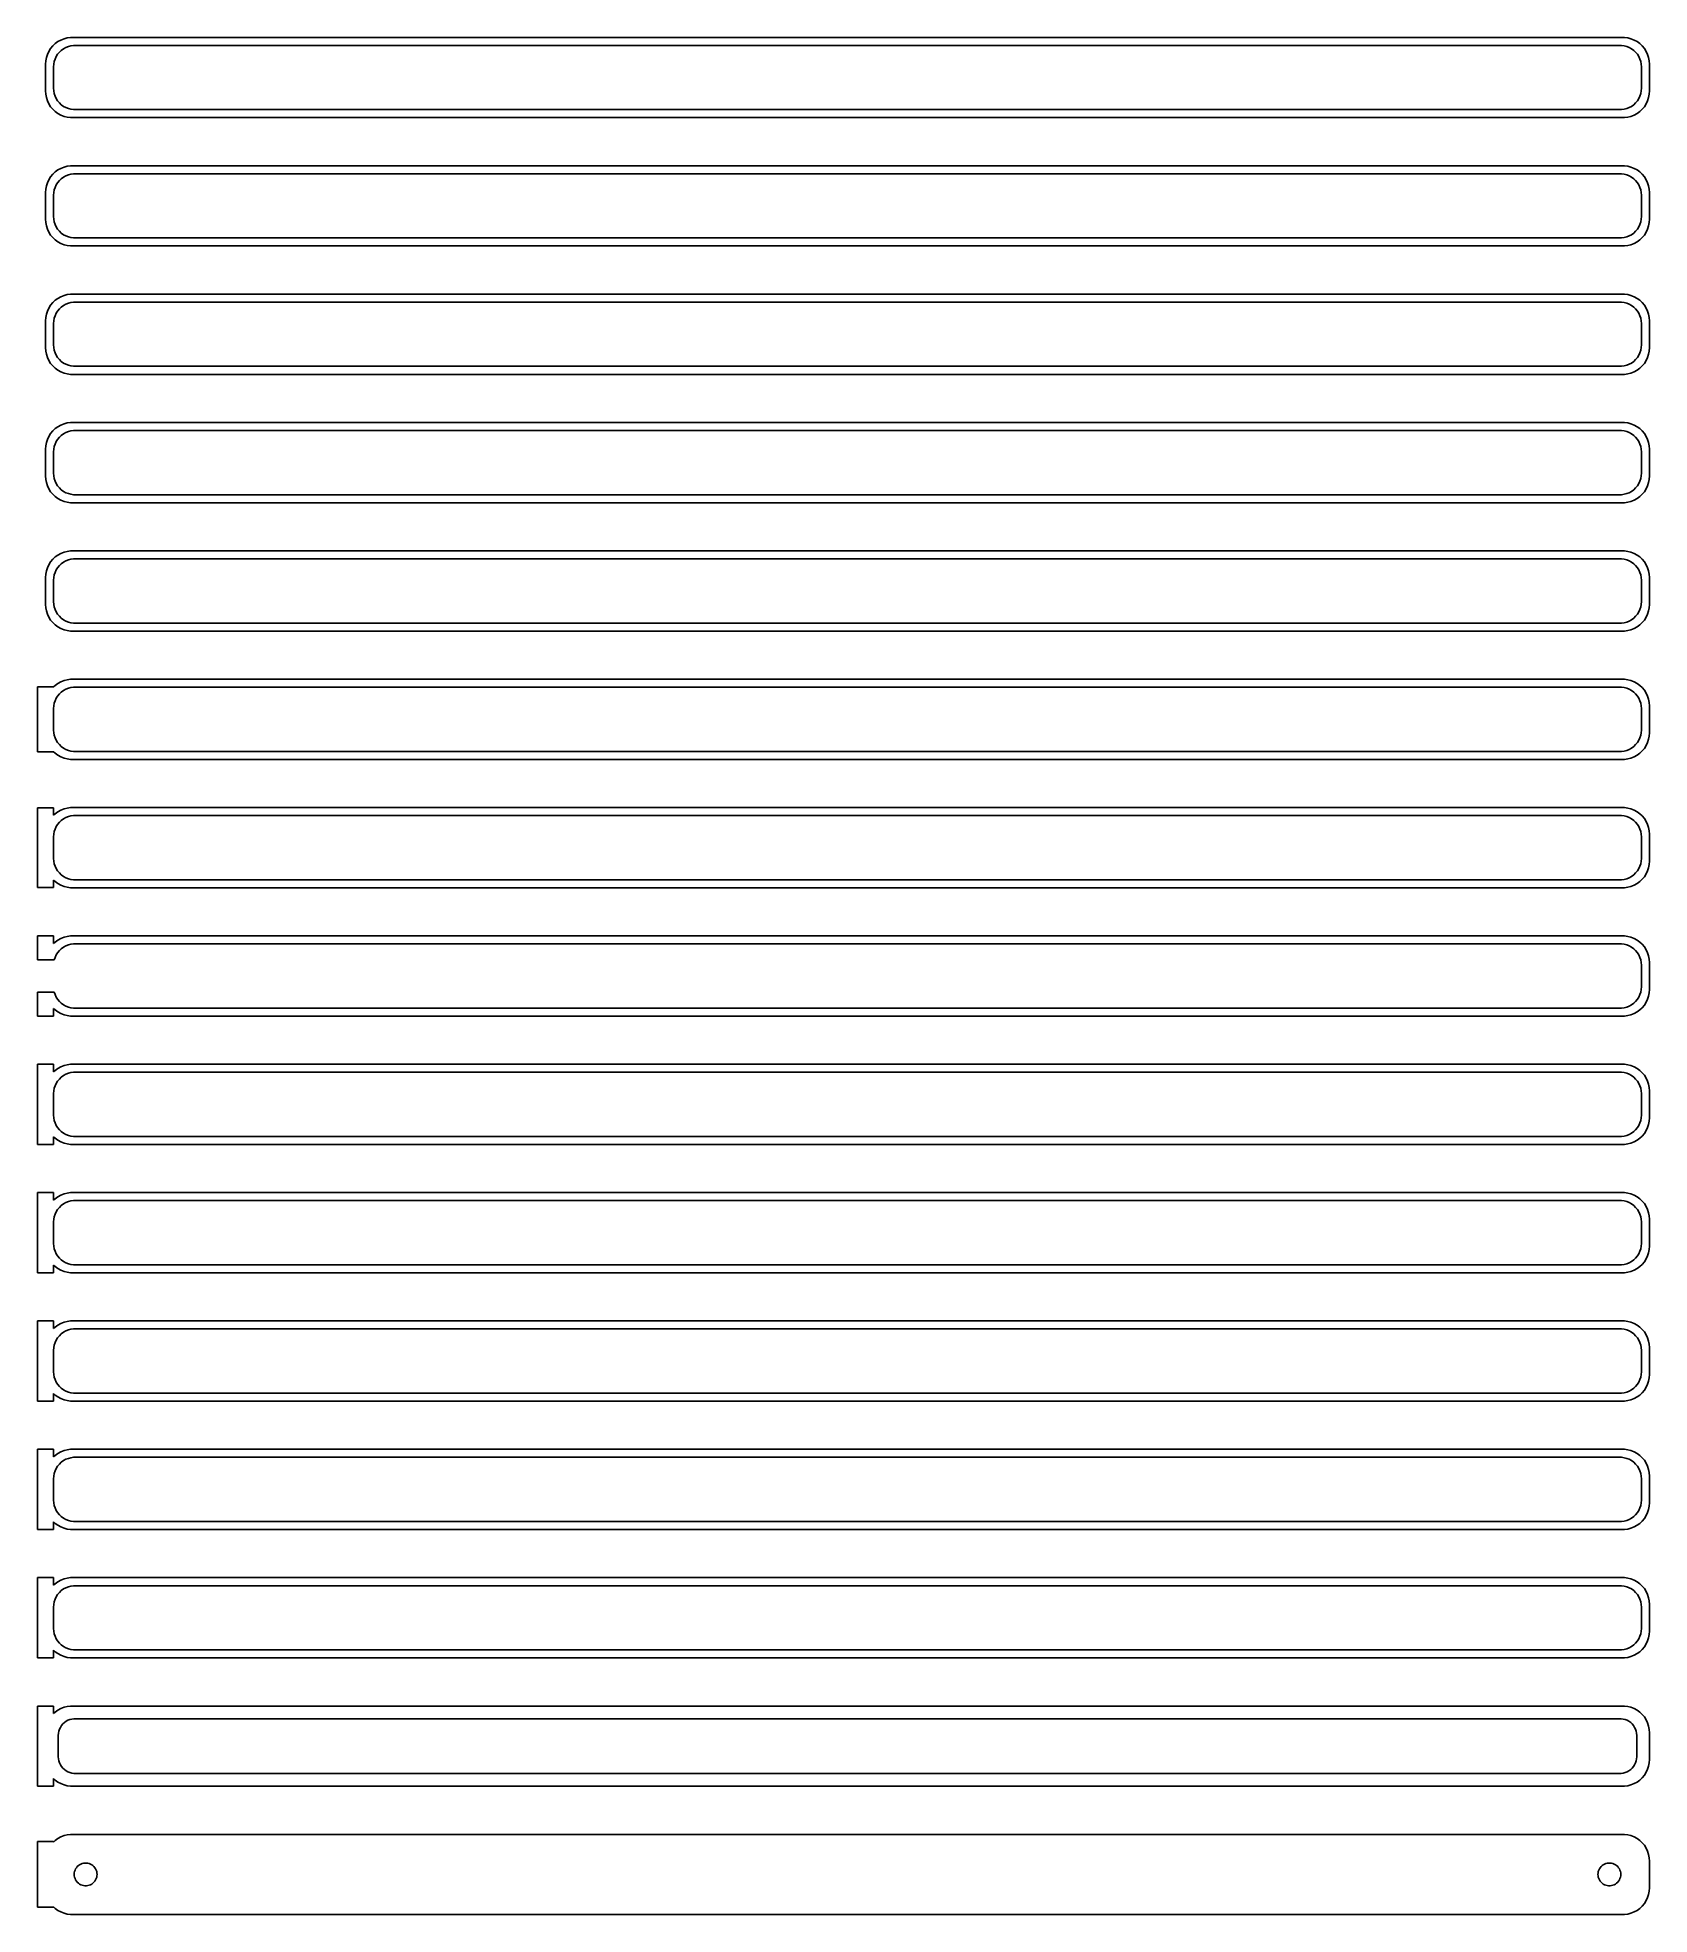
# Model space of a CAD drawing. Header units: metres. Extents: x -152 to 150, y 353 to 703.
import ezdxf

# ---------------------------------------------------------------- set-up
doc = ezdxf.new("R2010")
doc.units = ezdxf.units.M

msp = doc.modelspace()

# ---------------------------------------------------------------- linework, layer by layer
for p, q in [((-148.187, 702.353), (-148.645, 701.923)), ((-147.679, 702.722), (-148.187, 702.353)), ((-147.129, 703.024), (-147.679, 702.722)), ((-146.545, 703.255), (-147.129, 703.024)), ((-145.937, 703.411), (-146.545, 703.255)), ((-145.314, 703.49), (-145.937, 703.411)), ((145.314, 703.49), (-145.314, 703.49)), ((-145.25, 701.929), (-144.751, 701.992)), ((-144.751, 701.992), (144.751, 701.992)), ((144.751, 701.992), (145.25, 701.929)), ((145.937, 703.411), (145.314, 703.49)), ((146.545, 703.255), (145.937, 703.411)), ((147.129, 703.024), (146.545, 703.255)), ((147.679, 702.722), (147.129, 703.024)), ((148.187, 702.353), (147.679, 702.722)), ((148.645, 701.923), (148.187, 702.353)), ((-149.961, 699.127), (-150, 698.5)), ((-150, 698.5), (-150, 693.5)), ((-149.843, 699.743), (-149.961, 699.127)), ((-149.649, 700.341), (-149.843, 699.743)), ((-149.382, 700.909), (-149.649, 700.341)), ((-149.045, 701.439), (-149.382, 700.909)), ((-148.645, 701.923), (-149.045, 701.439)), ((-148.5, 698), (-148.468, 698.501)), ((-148.468, 698.501), (-148.374, 698.995)), ((-148.374, 698.995), (-148.219, 699.472)), ((-148.219, 699.472), (-148.005, 699.927)), ((-148.005, 699.927), (-147.736, 700.351)), ((-147.736, 700.351), (-147.416, 700.738)), ((-147.416, 700.738), (-147.05, 701.082)), ((-147.05, 701.082), (-146.643, 701.377)), ((-146.643, 701.377), (-146.203, 701.619)), ((-146.203, 701.619), (-145.736, 701.804)), ((-145.736, 701.804), (-145.25, 701.929)), ((145.25, 701.929), (145.736, 701.804)), ((145.736, 701.804), (146.203, 701.619)), ((146.203, 701.619), (146.643, 701.377)), ((146.643, 701.377), (147.05, 701.082)), ((147.05, 701.082), (147.416, 700.738)), ((147.416, 700.738), (147.736, 700.351)), ((147.736, 700.351), (148.005, 699.927)), ((148.005, 699.927), (148.219, 699.472)), ((148.219, 699.472), (148.374, 698.995)), ((148.374, 698.995), (148.468, 698.501)), ((148.468, 698.501), (148.5, 698)), ((149.045, 701.439), (148.645, 701.923)), ((149.382, 700.909), (149.045, 701.439)), ((149.649, 700.341), (149.382, 700.909)), ((149.843, 699.743), (149.649, 700.341)), ((149.961, 699.127), (149.843, 699.743)), ((150, 698.5), (149.961, 699.127)), ((150, 693.5), (150, 698.5)), ((-148.5, 694), (-148.5, 698)), ((148.5, 698), (148.5, 694)), ((-150, 693.5), (-149.961, 692.873)), ((-149.961, 692.873), (-149.843, 692.257)), ((-149.843, 692.257), (-149.649, 691.659)), ((-149.649, 691.659), (-149.382, 691.091)), ((-148.468, 693.499), (-148.5, 694)), ((-148.374, 693.005), (-148.468, 693.499)), ((-148.219, 692.528), (-148.374, 693.005)), ((-148.005, 692.073), (-148.219, 692.528)), ((-147.736, 691.649), (-148.005, 692.073)), ((-147.416, 691.262), (-147.736, 691.649)), ((147.736, 691.649), (147.416, 691.262)), ((148.005, 692.073), (147.736, 691.649)), ((148.219, 692.528), (148.005, 692.073)), ((148.374, 693.005), (148.219, 692.528)), ((148.468, 693.499), (148.374, 693.005)), ((148.5, 694), (148.468, 693.499)), ((149.382, 691.091), (149.649, 691.659)), ((149.649, 691.659), (149.843, 692.257)), ((149.843, 692.257), (149.961, 692.873)), ((149.961, 692.873), (150, 693.5)), ((-149.382, 691.091), (-149.045, 690.561)), ((-149.045, 690.561), (-148.645, 690.077)), ((-148.645, 690.077), (-148.187, 689.647)), ((-148.187, 689.647), (-147.679, 689.278)), ((-147.679, 689.278), (-147.129, 688.976)), ((-147.05, 690.918), (-147.416, 691.262)), ((-147.129, 688.976), (-146.545, 688.745)), ((-146.643, 690.623), (-147.05, 690.918)), ((-146.203, 690.381), (-146.643, 690.623)), ((-146.545, 688.745), (-145.937, 688.589)), ((-145.736, 690.196), (-146.203, 690.381)), ((-145.937, 688.589), (-145.314, 688.51)), ((-145.25, 690.071), (-145.736, 690.196)), ((-145.314, 688.51), (145.314, 688.51)), ((-144.751, 690.008), (-145.25, 690.071)), ((144.751, 690.008), (-144.751, 690.008)), ((145.25, 690.071), (144.751, 690.008)), ((145.736, 690.196), (145.25, 690.071)), ((145.314, 688.51), (145.937, 688.589)), ((146.203, 690.381), (145.736, 690.196)), ((145.937, 688.589), (146.545, 688.745)), ((146.643, 690.623), (146.203, 690.381)), ((146.545, 688.745), (147.129, 688.976)), ((147.05, 690.918), (146.643, 690.623)), ((147.416, 691.262), (147.05, 690.918)), ((147.129, 688.976), (147.679, 689.278)), ((147.679, 689.278), (148.187, 689.647)), ((148.187, 689.647), (148.645, 690.077)), ((148.645, 690.077), (149.045, 690.561)), ((149.045, 690.561), (149.382, 691.091)), ((-149.045, 677.439), (-149.382, 676.909)), ((-148.645, 677.923), (-149.045, 677.439)), ((-148.187, 678.353), (-148.645, 677.923)), ((-147.679, 678.722), (-148.187, 678.353)), ((-147.129, 679.024), (-147.679, 678.722)), ((-146.545, 679.255), (-147.129, 679.024)), ((-146.643, 677.377), (-146.203, 677.619)), ((-145.937, 679.411), (-146.545, 679.255)), ((-146.203, 677.619), (-145.736, 677.804)), ((-145.314, 679.49), (-145.937, 679.411)), ((-145.736, 677.804), (-145.25, 677.929)), ((145.314, 679.49), (-145.314, 679.49)), ((-145.25, 677.929), (-144.751, 677.992)), ((-144.751, 677.992), (144.751, 677.992)), ((144.751, 677.992), (145.25, 677.929)), ((145.25, 677.929), (145.736, 677.804)), ((145.937, 679.411), (145.314, 679.49)), ((145.736, 677.804), (146.203, 677.619)), ((146.545, 679.255), (145.937, 679.411)), ((146.203, 677.619), (146.643, 677.377)), ((147.129, 679.024), (146.545, 679.255)), ((147.679, 678.722), (147.129, 679.024)), ((148.187, 678.353), (147.679, 678.722)), ((148.645, 677.923), (148.187, 678.353)), ((149.045, 677.439), (148.645, 677.923)), ((149.382, 676.909), (149.045, 677.439)), ((-149.961, 675.127), (-150, 674.5)), ((-150, 674.5), (-150, 669.5)), ((-149.843, 675.743), (-149.961, 675.127)), ((-149.649, 676.341), (-149.843, 675.743)), ((-149.382, 676.909), (-149.649, 676.341)), ((-148.5, 674), (-148.468, 674.501)), ((-148.5, 670), (-148.5, 674)), ((-148.468, 674.501), (-148.374, 674.995)), ((-148.374, 674.995), (-148.219, 675.472)), ((-148.219, 675.472), (-148.005, 675.927)), ((-148.005, 675.927), (-147.736, 676.351)), ((-147.736, 676.351), (-147.416, 676.738)), ((-147.416, 676.738), (-147.05, 677.082)), ((-147.05, 677.082), (-146.643, 677.377)), ((146.643, 677.377), (147.05, 677.082)), ((147.05, 677.082), (147.416, 676.738)), ((147.416, 676.738), (147.736, 676.351)), ((147.736, 676.351), (148.005, 675.927)), ((148.005, 675.927), (148.219, 675.472)), ((148.219, 675.472), (148.374, 674.995)), ((148.374, 674.995), (148.468, 674.501)), ((148.468, 674.501), (148.5, 674)), ((148.5, 674), (148.5, 670)), ((149.649, 676.341), (149.382, 676.909)), ((149.843, 675.743), (149.649, 676.341)), ((149.961, 675.127), (149.843, 675.743)), ((150, 674.5), (149.961, 675.127)), ((150, 669.5), (150, 674.5)), ((-150, 669.5), (-149.961, 668.873)), ((-149.961, 668.873), (-149.843, 668.257)), ((-149.843, 668.257), (-149.649, 667.659)), ((-149.649, 667.659), (-149.382, 667.091)), ((-149.382, 667.091), (-149.045, 666.561)), ((-148.468, 669.499), (-148.5, 670)), ((-148.374, 669.005), (-148.468, 669.499)), ((-148.219, 668.528), (-148.374, 669.005)), ((-148.005, 668.073), (-148.219, 668.528)), ((-147.736, 667.649), (-148.005, 668.073)), ((-147.416, 667.262), (-147.736, 667.649)), ((-147.05, 666.918), (-147.416, 667.262)), ((-146.643, 666.623), (-147.05, 666.918)), ((147.05, 666.918), (146.643, 666.623)), ((147.416, 667.262), (147.05, 666.918)), ((147.736, 667.649), (147.416, 667.262)), ((148.005, 668.073), (147.736, 667.649)), ((148.219, 668.528), (148.005, 668.073)), ((148.374, 669.005), (148.219, 668.528)), ((148.468, 669.499), (148.374, 669.005)), ((148.5, 670), (148.468, 669.499)), ((149.045, 666.561), (149.382, 667.091)), ((149.382, 667.091), (149.649, 667.659)), ((149.649, 667.659), (149.843, 668.257)), ((149.843, 668.257), (149.961, 668.873)), ((149.961, 668.873), (150, 669.5)), ((-149.045, 666.561), (-148.645, 666.077)), ((-148.645, 666.077), (-148.187, 665.647)), ((-148.187, 665.647), (-147.679, 665.278)), ((-147.679, 665.278), (-147.129, 664.976)), ((-147.129, 664.976), (-146.545, 664.745)), ((-146.203, 666.381), (-146.643, 666.623)), ((-146.545, 664.745), (-145.937, 664.589)), ((-145.736, 666.196), (-146.203, 666.381)), ((-145.937, 664.589), (-145.314, 664.51)), ((-145.25, 666.071), (-145.736, 666.196)), ((-145.314, 664.51), (145.314, 664.51)), ((-144.751, 666.008), (-145.25, 666.071)), ((144.751, 666.008), (-144.751, 666.008)), ((145.25, 666.071), (144.751, 666.008)), ((145.736, 666.196), (145.25, 666.071)), ((145.314, 664.51), (145.937, 664.589)), ((146.203, 666.381), (145.736, 666.196)), ((145.937, 664.589), (146.545, 664.745)), ((146.643, 666.623), (146.203, 666.381)), ((146.545, 664.745), (147.129, 664.976)), ((147.129, 664.976), (147.679, 665.278)), ((147.679, 665.278), (148.187, 665.647)), ((148.187, 665.647), (148.645, 666.077)), ((148.645, 666.077), (149.045, 666.561)), ((-149.382, 652.909), (-149.649, 652.341)), ((-149.045, 653.439), (-149.382, 652.909)), ((-148.645, 653.923), (-149.045, 653.439)), ((-148.187, 654.353), (-148.645, 653.923)), ((-147.679, 654.722), (-148.187, 654.353)), ((-147.129, 655.024), (-147.679, 654.722)), ((-147.416, 652.738), (-147.05, 653.082)), ((-146.545, 655.255), (-147.129, 655.024)), ((-147.05, 653.082), (-146.643, 653.377)), ((-146.643, 653.377), (-146.203, 653.619)), ((-145.937, 655.411), (-146.545, 655.255)), ((-146.203, 653.619), (-145.736, 653.804)), ((-145.314, 655.49), (-145.937, 655.411)), ((-145.736, 653.804), (-145.25, 653.929)), ((145.314, 655.49), (-145.314, 655.49)), ((-145.25, 653.929), (-144.751, 653.992)), ((-144.751, 653.992), (144.751, 653.992)), ((144.751, 653.992), (145.25, 653.929)), ((145.25, 653.929), (145.736, 653.804)), ((145.937, 655.411), (145.314, 655.49)), ((145.736, 653.804), (146.203, 653.619)), ((146.545, 655.255), (145.937, 655.411)), ((146.203, 653.619), (146.643, 653.377)), ((147.129, 655.024), (146.545, 655.255)), ((146.643, 653.377), (147.05, 653.082)), ((147.05, 653.082), (147.416, 652.738)), ((147.679, 654.722), (147.129, 655.024)), ((148.187, 654.353), (147.679, 654.722)), ((148.645, 653.923), (148.187, 654.353)), ((149.045, 653.439), (148.645, 653.923)), ((149.382, 652.909), (149.045, 653.439)), ((149.649, 652.341), (149.382, 652.909)), ((-149.961, 651.127), (-150, 650.5)), ((-150, 650.5), (-150, 645.5)), ((-149.843, 651.743), (-149.961, 651.127)), ((-149.649, 652.341), (-149.843, 651.743)), ((-148.5, 650), (-148.468, 650.501)), ((-148.5, 646), (-148.5, 650)), ((-148.468, 650.501), (-148.374, 650.995)), ((-148.374, 650.995), (-148.219, 651.472)), ((-148.219, 651.472), (-148.005, 651.927)), ((-148.005, 651.927), (-147.736, 652.351)), ((-147.736, 652.351), (-147.416, 652.738)), ((147.416, 652.738), (147.736, 652.351)), ((147.736, 652.351), (148.005, 651.927)), ((148.005, 651.927), (148.219, 651.472)), ((148.219, 651.472), (148.374, 650.995)), ((148.374, 650.995), (148.468, 650.501)), ((148.468, 650.501), (148.5, 650)), ((148.5, 650), (148.5, 646)), ((149.843, 651.743), (149.649, 652.341)), ((149.961, 651.127), (149.843, 651.743)), ((150, 650.5), (149.961, 651.127)), ((150, 645.5), (150, 650.5)), ((-148.468, 645.499), (-148.5, 646)), ((148.5, 646), (148.468, 645.499)), ((-150, 645.5), (-149.961, 644.873)), ((-149.961, 644.873), (-149.843, 644.257)), ((-149.843, 644.257), (-149.649, 643.659)), ((-149.649, 643.659), (-149.382, 643.091)), ((-149.382, 643.091), (-149.045, 642.561)), ((-149.045, 642.561), (-148.645, 642.077)), ((-148.374, 645.005), (-148.468, 645.499)), ((-148.219, 644.528), (-148.374, 645.005)), ((-148.005, 644.073), (-148.219, 644.528)), ((-147.736, 643.649), (-148.005, 644.073)), ((-147.416, 643.262), (-147.736, 643.649)), ((-147.05, 642.918), (-147.416, 643.262)), ((-146.643, 642.623), (-147.05, 642.918)), ((-146.203, 642.381), (-146.643, 642.623)), ((-145.736, 642.196), (-146.203, 642.381)), ((146.203, 642.381), (145.736, 642.196)), ((146.643, 642.623), (146.203, 642.381)), ((147.05, 642.918), (146.643, 642.623)), ((147.416, 643.262), (147.05, 642.918)), ((147.736, 643.649), (147.416, 643.262)), ((148.005, 644.073), (147.736, 643.649)), ((148.219, 644.528), (148.005, 644.073)), ((148.374, 645.005), (148.219, 644.528)), ((148.468, 645.499), (148.374, 645.005)), ((148.645, 642.077), (149.045, 642.561)), ((149.045, 642.561), (149.382, 643.091)), ((149.382, 643.091), (149.649, 643.659)), ((149.649, 643.659), (149.843, 644.257)), ((149.843, 644.257), (149.961, 644.873)), ((149.961, 644.873), (150, 645.5)), ((-148.645, 642.077), (-148.187, 641.647)), ((-148.187, 641.647), (-147.679, 641.278)), ((-147.679, 641.278), (-147.129, 640.976)), ((-147.129, 640.976), (-146.545, 640.745)), ((-146.545, 640.745), (-145.937, 640.589)), ((-145.937, 640.589), (-145.314, 640.51)), ((-145.25, 642.071), (-145.736, 642.196)), ((-145.314, 640.51), (145.314, 640.51)), ((-144.751, 642.008), (-145.25, 642.071)), ((144.751, 642.008), (-144.751, 642.008)), ((145.25, 642.071), (144.751, 642.008)), ((145.736, 642.196), (145.25, 642.071)), ((145.314, 640.51), (145.937, 640.589)), ((145.937, 640.589), (146.545, 640.745)), ((146.545, 640.745), (147.129, 640.976)), ((147.129, 640.976), (147.679, 641.278)), ((147.679, 641.278), (148.187, 641.647)), ((148.187, 641.647), (148.645, 642.077)), ((-149.649, 628.341), (-149.843, 627.743)), ((-149.382, 628.909), (-149.649, 628.341)), ((-149.045, 629.439), (-149.382, 628.909)), ((-148.645, 629.923), (-149.045, 629.439)), ((-148.187, 630.353), (-148.645, 629.923)), ((-147.679, 630.722), (-148.187, 630.353)), ((-148.005, 627.927), (-147.736, 628.351)), ((-147.736, 628.351), (-147.416, 628.738)), ((-147.129, 631.024), (-147.679, 630.722)), ((-147.416, 628.738), (-147.05, 629.082)), ((-146.545, 631.255), (-147.129, 631.024)), ((-147.05, 629.082), (-146.643, 629.377)), ((-146.643, 629.377), (-146.203, 629.619)), ((-145.937, 631.411), (-146.545, 631.255)), ((-146.203, 629.619), (-145.736, 629.804)), ((-145.314, 631.49), (-145.937, 631.411)), ((-145.736, 629.804), (-145.25, 629.929)), ((145.314, 631.49), (-145.314, 631.49)), ((-145.25, 629.929), (-144.751, 629.992)), ((-144.751, 629.992), (144.751, 629.992)), ((144.751, 629.992), (145.25, 629.929)), ((145.25, 629.929), (145.736, 629.804)), ((145.937, 631.411), (145.314, 631.49)), ((145.736, 629.804), (146.203, 629.619)), ((146.545, 631.255), (145.937, 631.411)), ((146.203, 629.619), (146.643, 629.377)), ((147.129, 631.024), (146.545, 631.255)), ((146.643, 629.377), (147.05, 629.082)), ((147.05, 629.082), (147.416, 628.738)), ((147.679, 630.722), (147.129, 631.024)), ((147.416, 628.738), (147.736, 628.351)), ((148.187, 630.353), (147.679, 630.722)), ((147.736, 628.351), (148.005, 627.927)), ((148.645, 629.923), (148.187, 630.353)), ((149.045, 629.439), (148.645, 629.923)), ((149.382, 628.909), (149.045, 629.439)), ((149.649, 628.341), (149.382, 628.909)), ((149.843, 627.743), (149.649, 628.341)), ((-149.961, 627.127), (-150, 626.5)), ((-150, 626.5), (-150, 621.5)), ((-149.843, 627.743), (-149.961, 627.127)), ((-148.5, 626), (-148.468, 626.501)), ((-148.5, 622), (-148.5, 626)), ((-148.468, 626.501), (-148.374, 626.995)), ((-148.374, 626.995), (-148.219, 627.472)), ((-148.219, 627.472), (-148.005, 627.927)), ((148.005, 627.927), (148.219, 627.472)), ((148.219, 627.472), (148.374, 626.995)), ((148.374, 626.995), (148.468, 626.501)), ((148.468, 626.501), (148.5, 626)), ((148.5, 626), (148.5, 622)), ((149.961, 627.127), (149.843, 627.743)), ((150, 626.5), (149.961, 627.127)), ((150, 621.5), (150, 626.5)), ((-150, 621.5), (-149.961, 620.873)), ((-148.468, 621.499), (-148.5, 622)), ((-148.374, 621.005), (-148.468, 621.499)), ((148.468, 621.499), (148.374, 621.005)), ((148.5, 622), (148.468, 621.499)), ((149.961, 620.873), (150, 621.5)), ((-149.961, 620.873), (-149.843, 620.257)), ((-149.843, 620.257), (-149.649, 619.659)), ((-149.649, 619.659), (-149.382, 619.091)), ((-149.382, 619.091), (-149.045, 618.561)), ((-149.045, 618.561), (-148.645, 618.077)), ((-148.645, 618.077), (-148.187, 617.647)), ((-148.219, 620.528), (-148.374, 621.005)), ((-148.005, 620.073), (-148.219, 620.528)), ((-147.736, 619.649), (-148.005, 620.073)), ((-147.416, 619.262), (-147.736, 619.649)), ((-147.05, 618.918), (-147.416, 619.262)), ((-146.643, 618.623), (-147.05, 618.918)), ((-146.203, 618.381), (-146.643, 618.623)), ((-145.736, 618.196), (-146.203, 618.381)), ((-145.25, 618.071), (-145.736, 618.196)), ((-144.751, 618.008), (-145.25, 618.071)), ((144.751, 618.008), (-144.751, 618.008)), ((145.25, 618.071), (144.751, 618.008)), ((145.736, 618.196), (145.25, 618.071)), ((146.203, 618.381), (145.736, 618.196)), ((146.643, 618.623), (146.203, 618.381)), ((147.05, 618.918), (146.643, 618.623)), ((147.416, 619.262), (147.05, 618.918)), ((147.736, 619.649), (147.416, 619.262)), ((148.005, 620.073), (147.736, 619.649)), ((148.219, 620.528), (148.005, 620.073)), ((148.187, 617.647), (148.645, 618.077)), ((148.374, 621.005), (148.219, 620.528)), ((148.645, 618.077), (149.045, 618.561)), ((149.045, 618.561), (149.382, 619.091)), ((149.382, 619.091), (149.649, 619.659)), ((149.649, 619.659), (149.843, 620.257)), ((149.843, 620.257), (149.961, 620.873)), ((-148.187, 617.647), (-147.679, 617.278)), ((-147.679, 617.278), (-147.129, 616.976)), ((-147.129, 616.976), (-146.545, 616.745)), ((-146.545, 616.745), (-145.937, 616.589)), ((-145.937, 616.589), (-145.314, 616.51)), ((-145.314, 616.51), (145.314, 616.51)), ((145.314, 616.51), (145.937, 616.589)), ((145.937, 616.589), (146.545, 616.745)), ((146.545, 616.745), (147.129, 616.976)), ((147.129, 616.976), (147.679, 617.278)), ((147.679, 617.278), (148.187, 617.647)), ((-146.545, 607.255), (-147.129, 607.024)), ((-145.937, 607.411), (-146.545, 607.255)), ((-145.314, 607.49), (-145.937, 607.411)), ((145.314, 607.49), (-145.314, 607.49)), ((145.937, 607.411), (145.314, 607.49)), ((146.545, 607.255), (145.937, 607.411)), ((147.129, 607.024), (146.545, 607.255)), ((-149.843, 603.743), (-149.961, 603.127)), ((-149.649, 604.341), (-149.843, 603.743)), ((-149.382, 604.909), (-149.649, 604.341)), ((-149.045, 605.439), (-149.382, 604.909)), ((-148.645, 605.923), (-149.045, 605.439)), ((-148.187, 606.353), (-148.645, 605.923)), ((-148.219, 603.472), (-148.005, 603.927)), ((-147.679, 606.722), (-148.187, 606.353)), ((-148.005, 603.927), (-147.736, 604.351)), ((-147.736, 604.351), (-147.416, 604.738)), ((-147.129, 607.024), (-147.679, 606.722)), ((-147.416, 604.738), (-147.05, 605.082)), ((-147.05, 605.082), (-146.643, 605.377)), ((-146.643, 605.377), (-146.203, 605.619)), ((-146.203, 605.619), (-145.736, 605.804)), ((-145.736, 605.804), (-145.25, 605.929)), ((-145.25, 605.929), (-144.751, 605.992)), ((-144.751, 605.992), (144.751, 605.992)), ((144.751, 605.992), (145.25, 605.929)), ((145.25, 605.929), (145.736, 605.804)), ((145.736, 605.804), (146.203, 605.619)), ((146.203, 605.619), (146.643, 605.377)), ((146.643, 605.377), (147.05, 605.082)), ((147.05, 605.082), (147.416, 604.738)), ((147.679, 606.722), (147.129, 607.024)), ((147.416, 604.738), (147.736, 604.351)), ((148.187, 606.353), (147.679, 606.722)), ((147.736, 604.351), (148.005, 603.927)), ((148.005, 603.927), (148.219, 603.472)), ((148.645, 605.923), (148.187, 606.353)), ((149.045, 605.439), (148.645, 605.923)), ((149.382, 604.909), (149.045, 605.439)), ((149.649, 604.341), (149.382, 604.909)), ((149.843, 603.743), (149.649, 604.341)), ((149.961, 603.127), (149.843, 603.743)), ((-149.961, 603.127), (-150, 602.5)), ((-150, 602.5), (-150, 597.5)), ((-148.5, 602), (-148.468, 602.501)), ((-148.5, 598), (-148.5, 602)), ((-148.468, 602.501), (-148.374, 602.995)), ((-148.374, 602.995), (-148.219, 603.472)), ((148.219, 603.472), (148.374, 602.995)), ((148.374, 602.995), (148.468, 602.501)), ((148.468, 602.501), (148.5, 602)), ((148.5, 602), (148.5, 598)), ((150, 602.5), (149.961, 603.127)), ((150, 597.5), (150, 602.5)), ((-150, 597.5), (-149.961, 596.873)), ((-149.961, 596.873), (-149.843, 596.257)), ((-148.468, 597.499), (-148.5, 598)), ((-148.374, 597.005), (-148.468, 597.499)), ((-148.219, 596.528), (-148.374, 597.005)), ((148.374, 597.005), (148.219, 596.528)), ((148.468, 597.499), (148.374, 597.005)), ((148.5, 598), (148.468, 597.499)), ((149.843, 596.257), (149.961, 596.873)), ((149.961, 596.873), (150, 597.5)), ((-149.843, 596.257), (-149.649, 595.659)), ((-149.649, 595.659), (-149.382, 595.091)), ((-149.382, 595.091), (-149.045, 594.561)), ((-149.045, 594.561), (-148.645, 594.077)), ((-148.645, 594.077), (-148.187, 593.647)), ((-148.005, 596.073), (-148.219, 596.528)), ((-148.187, 593.647), (-147.679, 593.278)), ((-147.736, 595.649), (-148.005, 596.073)), ((-147.416, 595.262), (-147.736, 595.649)), ((-147.679, 593.278), (-147.129, 592.976)), ((-147.05, 594.918), (-147.416, 595.262)), ((-146.643, 594.623), (-147.05, 594.918)), ((-146.203, 594.381), (-146.643, 594.623)), ((-145.736, 594.196), (-146.203, 594.381)), ((-145.25, 594.071), (-145.736, 594.196)), ((-144.751, 594.008), (-145.25, 594.071)), ((144.751, 594.008), (-144.751, 594.008)), ((145.25, 594.071), (144.751, 594.008)), ((145.736, 594.196), (145.25, 594.071)), ((146.203, 594.381), (145.736, 594.196)), ((146.643, 594.623), (146.203, 594.381)), ((147.05, 594.918), (146.643, 594.623)), ((147.416, 595.262), (147.05, 594.918)), ((147.129, 592.976), (147.679, 593.278)), ((147.736, 595.649), (147.416, 595.262)), ((147.679, 593.278), (148.187, 593.647)), ((148.005, 596.073), (147.736, 595.649)), ((148.219, 596.528), (148.005, 596.073)), ((148.187, 593.647), (148.645, 594.077)), ((148.645, 594.077), (149.045, 594.561)), ((149.045, 594.561), (149.382, 595.091)), ((149.382, 595.091), (149.649, 595.659)), ((149.649, 595.659), (149.843, 596.257)), ((-147.129, 592.976), (-146.545, 592.745)), ((-146.545, 592.745), (-145.937, 592.589)), ((-145.937, 592.589), (-145.314, 592.51)), ((-145.314, 592.51), (145.314, 592.51)), ((145.314, 592.51), (145.937, 592.589)), ((145.937, 592.589), (146.545, 592.745)), ((146.545, 592.745), (147.129, 592.976)), ((-147.679, 582.722), (-148.187, 582.353)), ((-147.129, 583.024), (-147.679, 582.722)), ((-146.545, 583.255), (-147.129, 583.024)), ((-145.937, 583.411), (-146.545, 583.255)), ((-145.314, 583.49), (-145.937, 583.411)), ((145.314, 583.49), (-145.314, 583.49)), ((145.937, 583.411), (145.314, 583.49)), ((146.545, 583.255), (145.937, 583.411)), ((147.129, 583.024), (146.545, 583.255)), ((147.679, 582.722), (147.129, 583.024)), ((148.187, 582.353), (147.679, 582.722)), ((-148.5, 582.059), (-151.5, 582.059)), ((-151.5, 582.059), (-151.5, 569.941)), ((-148.187, 582.353), (-148.5, 582.059)), ((-148.374, 578.995), (-148.219, 579.472)), ((-148.219, 579.472), (-148.005, 579.927)), ((-148.005, 579.927), (-147.736, 580.351)), ((-147.736, 580.351), (-147.416, 580.738)), ((-147.416, 580.738), (-147.05, 581.082)), ((-147.05, 581.082), (-146.643, 581.377)), ((-146.643, 581.377), (-146.203, 581.619)), ((-146.203, 581.619), (-145.736, 581.804)), ((-145.736, 581.804), (-145.25, 581.929)), ((-145.25, 581.929), (-144.751, 581.992)), ((-144.751, 581.992), (144.751, 581.992)), ((144.751, 581.992), (145.25, 581.929)), ((145.25, 581.929), (145.736, 581.804)), ((145.736, 581.804), (146.203, 581.619)), ((146.203, 581.619), (146.643, 581.377)), ((146.643, 581.377), (147.05, 581.082)), ((147.05, 581.082), (147.416, 580.738)), ((147.416, 580.738), (147.736, 580.351)), ((147.736, 580.351), (148.005, 579.927)), ((148.005, 579.927), (148.219, 579.472)), ((148.645, 581.923), (148.187, 582.353)), ((148.219, 579.472), (148.374, 578.995)), ((149.045, 581.439), (148.645, 581.923)), ((149.382, 580.909), (149.045, 581.439)), ((149.649, 580.341), (149.382, 580.909)), ((149.843, 579.743), (149.649, 580.341)), ((149.961, 579.127), (149.843, 579.743)), ((150, 578.5), (149.961, 579.127)), ((-148.5, 578), (-148.468, 578.501)), ((-148.5, 574), (-148.5, 578)), ((-148.468, 578.501), (-148.374, 578.995)), ((148.374, 578.995), (148.468, 578.501)), ((148.468, 578.501), (148.5, 578)), ((148.5, 578), (148.5, 574)), ((150, 573.5), (150, 578.5)), ((-148.468, 573.499), (-148.5, 574)), ((-148.374, 573.005), (-148.468, 573.499)), ((-148.219, 572.528), (-148.374, 573.005)), ((-148.005, 572.073), (-148.219, 572.528)), ((148.219, 572.528), (148.005, 572.073)), ((148.374, 573.005), (148.219, 572.528)), ((148.468, 573.499), (148.374, 573.005)), ((148.5, 574), (148.468, 573.499)), ((149.649, 571.659), (149.843, 572.257)), ((149.843, 572.257), (149.961, 572.873)), ((149.961, 572.873), (150, 573.5)), ((-151.5, 569.941), (-148.5, 569.941)), ((-148.5, 569.941), (-148.187, 569.647)), ((-148.187, 569.647), (-147.679, 569.278)), ((-147.736, 571.649), (-148.005, 572.073)), ((-147.416, 571.262), (-147.736, 571.649)), ((-147.679, 569.278), (-147.129, 568.976)), ((-147.05, 570.918), (-147.416, 571.262)), ((-147.129, 568.976), (-146.545, 568.745)), ((-146.643, 570.623), (-147.05, 570.918)), ((-146.203, 570.381), (-146.643, 570.623)), ((-146.545, 568.745), (-145.937, 568.589)), ((-145.736, 570.196), (-146.203, 570.381)), ((-145.937, 568.589), (-145.314, 568.51)), ((-145.25, 570.071), (-145.736, 570.196)), ((-144.751, 570.008), (-145.25, 570.071)), ((144.751, 570.008), (-144.751, 570.008)), ((145.25, 570.071), (144.751, 570.008)), ((145.736, 570.196), (145.25, 570.071)), ((145.314, 568.51), (145.937, 568.589)), ((146.203, 570.381), (145.736, 570.196)), ((145.937, 568.589), (146.545, 568.745)), ((146.643, 570.623), (146.203, 570.381)), ((146.545, 568.745), (147.129, 568.976)), ((147.05, 570.918), (146.643, 570.623)), ((147.416, 571.262), (147.05, 570.918)), ((147.129, 568.976), (147.679, 569.278)), ((147.736, 571.649), (147.416, 571.262)), ((147.679, 569.278), (148.187, 569.647)), ((148.005, 572.073), (147.736, 571.649)), ((148.187, 569.647), (148.645, 570.077)), ((148.645, 570.077), (149.045, 570.561)), ((149.045, 570.561), (149.382, 571.091)), ((149.382, 571.091), (149.649, 571.659)), ((-145.314, 568.51), (145.314, 568.51)), ((-148.5, 559.467), (-151.5, 559.467)), ((-151.5, 559.467), (-151.5, 544.533)), ((-148.5, 558.059), (-148.5, 559.467)), ((-148.187, 558.353), (-148.5, 558.059)), ((-147.679, 558.722), (-148.187, 558.353)), ((-147.129, 559.024), (-147.679, 558.722)), ((-146.545, 559.255), (-147.129, 559.024)), ((-145.937, 559.411), (-146.545, 559.255)), ((-145.314, 559.49), (-145.937, 559.411)), ((145.314, 559.49), (-145.314, 559.49)), ((145.937, 559.411), (145.314, 559.49)), ((146.545, 559.255), (145.937, 559.411)), ((147.129, 559.024), (146.545, 559.255)), ((147.679, 558.722), (147.129, 559.024)), ((148.187, 558.353), (147.679, 558.722)), ((148.645, 557.923), (148.187, 558.353)), ((-148.468, 554.501), (-148.374, 554.995)), ((-148.374, 554.995), (-148.219, 555.472)), ((-148.219, 555.472), (-148.005, 555.927)), ((-148.005, 555.927), (-147.736, 556.351)), ((-147.736, 556.351), (-147.416, 556.738)), ((-147.416, 556.738), (-147.05, 557.082)), ((-147.05, 557.082), (-146.643, 557.377)), ((-146.643, 557.377), (-146.203, 557.619)), ((-146.203, 557.619), (-145.736, 557.804)), ((-145.736, 557.804), (-145.25, 557.929)), ((-145.25, 557.929), (-144.751, 557.992)), ((-144.751, 557.992), (144.751, 557.992)), ((144.751, 557.992), (145.25, 557.929)), ((145.25, 557.929), (145.736, 557.804)), ((145.736, 557.804), (146.203, 557.619)), ((146.203, 557.619), (146.643, 557.377)), ((146.643, 557.377), (147.05, 557.082)), ((147.05, 557.082), (147.416, 556.738)), ((147.416, 556.738), (147.736, 556.351)), ((147.736, 556.351), (148.005, 555.927)), ((148.005, 555.927), (148.219, 555.472)), ((148.219, 555.472), (148.374, 554.995)), ((148.374, 554.995), (148.468, 554.501)), ((149.045, 557.439), (148.645, 557.923)), ((149.382, 556.909), (149.045, 557.439)), ((149.649, 556.341), (149.382, 556.909)), ((149.843, 555.743), (149.649, 556.341)), ((149.961, 555.127), (149.843, 555.743)), ((150, 554.5), (149.961, 555.127)), ((-148.5, 554), (-148.468, 554.501)), ((-148.5, 550), (-148.5, 554)), ((148.468, 554.501), (148.5, 554)), ((148.5, 554), (148.5, 550)), ((150, 549.5), (150, 554.5)), ((-148.468, 549.499), (-148.5, 550)), ((-148.374, 549.005), (-148.468, 549.499)), ((-148.219, 548.528), (-148.374, 549.005)), ((-148.005, 548.073), (-148.219, 548.528)), ((-147.736, 547.649), (-148.005, 548.073)), ((-147.416, 547.262), (-147.736, 547.649)), ((147.736, 547.649), (147.416, 547.262)), ((148.005, 548.073), (147.736, 547.649)), ((148.219, 548.528), (148.005, 548.073)), ((148.374, 549.005), (148.219, 548.528)), ((148.468, 549.499), (148.374, 549.005)), ((148.5, 550), (148.468, 549.499)), ((149.382, 547.091), (149.649, 547.659)), ((149.649, 547.659), (149.843, 548.257)), ((149.843, 548.257), (149.961, 548.873)), ((149.961, 548.873), (150, 549.5)), ((-151.5, 544.533), (-148.5, 544.533)), ((-148.5, 544.533), (-148.5, 545.941)), ((-148.5, 545.941), (-148.187, 545.647)), ((-148.187, 545.647), (-147.679, 545.278)), ((-147.679, 545.278), (-147.129, 544.976)), ((-147.05, 546.918), (-147.416, 547.262)), ((-147.129, 544.976), (-146.545, 544.745)), ((-146.643, 546.623), (-147.05, 546.918)), ((-146.203, 546.381), (-146.643, 546.623)), ((-146.545, 544.745), (-145.937, 544.589)), ((-145.736, 546.196), (-146.203, 546.381)), ((-145.937, 544.589), (-145.314, 544.51)), ((-145.25, 546.071), (-145.736, 546.196)), ((-145.314, 544.51), (145.314, 544.51)), ((-144.751, 546.008), (-145.25, 546.071)), ((144.751, 546.008), (-144.751, 546.008)), ((145.25, 546.071), (144.751, 546.008)), ((145.736, 546.196), (145.25, 546.071)), ((145.314, 544.51), (145.937, 544.589)), ((146.203, 546.381), (145.736, 546.196)), ((145.937, 544.589), (146.545, 544.745)), ((146.643, 546.623), (146.203, 546.381)), ((146.545, 544.745), (147.129, 544.976)), ((147.05, 546.918), (146.643, 546.623)), ((147.416, 547.262), (147.05, 546.918)), ((147.129, 544.976), (147.679, 545.278)), ((147.679, 545.278), (148.187, 545.647)), ((148.187, 545.647), (148.645, 546.077)), ((148.645, 546.077), (149.045, 546.561)), ((149.045, 546.561), (149.382, 547.091)), ((-148.5, 535.49), (-151.5, 535.49)), ((-151.5, 535.49), (-151.5, 530.994)), ((-148.5, 534.059), (-148.5, 535.49)), ((-148.187, 534.353), (-148.5, 534.059)), ((-147.679, 534.722), (-148.187, 534.353)), ((-147.129, 535.024), (-147.679, 534.722)), ((-146.545, 535.255), (-147.129, 535.024)), ((-146.643, 533.377), (-146.203, 533.619)), ((-145.937, 535.411), (-146.545, 535.255)), ((-146.203, 533.619), (-145.736, 533.804)), ((-145.314, 535.49), (-145.937, 535.411)), ((-145.736, 533.804), (-145.25, 533.929)), ((145.314, 535.49), (-145.314, 535.49)), ((-145.25, 533.929), (-144.751, 533.992)), ((-144.751, 533.992), (144.751, 533.992)), ((144.751, 533.992), (145.25, 533.929)), ((145.25, 533.929), (145.736, 533.804)), ((145.937, 535.411), (145.314, 535.49)), ((145.736, 533.804), (146.203, 533.619)), ((146.545, 535.255), (145.937, 535.411)), ((146.203, 533.619), (146.643, 533.377)), ((147.129, 535.024), (146.545, 535.255)), ((147.679, 534.722), (147.129, 535.024)), ((148.187, 534.353), (147.679, 534.722)), ((148.645, 533.923), (148.187, 534.353)), ((149.045, 533.439), (148.645, 533.923)), ((-151.5, 530.994), (-148.374, 530.994)), ((-148.374, 530.995), (-148.219, 531.472)), ((-148.374, 530.994), (-148.374, 530.995)), ((-148.219, 531.472), (-148.005, 531.927)), ((-148.005, 531.927), (-147.736, 532.351)), ((-147.736, 532.351), (-147.416, 532.738)), ((-147.416, 532.738), (-147.05, 533.082)), ((-147.05, 533.082), (-146.643, 533.377)), ((146.643, 533.377), (147.05, 533.082)), ((147.05, 533.082), (147.416, 532.738)), ((147.416, 532.738), (147.736, 532.351)), ((147.736, 532.351), (148.005, 531.927)), ((148.005, 531.927), (148.219, 531.472)), ((148.219, 531.472), (148.374, 530.995)), ((148.374, 530.995), (148.468, 530.501)), ((148.468, 530.501), (148.5, 530)), ((148.5, 530), (148.5, 526)), ((149.382, 532.909), (149.045, 533.439)), ((149.649, 532.341), (149.382, 532.909)), ((149.843, 531.743), (149.649, 532.341)), ((149.961, 531.127), (149.843, 531.743)), ((150, 530.5), (149.961, 531.127)), ((150, 525.5), (150, 530.5)), ((-148.374, 525.006), (-151.5, 525.006)), ((-151.5, 525.006), (-151.5, 520.51)), ((-148.374, 525.005), (-148.374, 525.006)), ((-148.219, 524.528), (-148.374, 525.005)), ((-148.005, 524.073), (-148.219, 524.528)), ((-147.736, 523.649), (-148.005, 524.073)), ((-147.416, 523.262), (-147.736, 523.649)), ((-147.05, 522.918), (-147.416, 523.262)), ((147.416, 523.262), (147.05, 522.918)), ((147.736, 523.649), (147.416, 523.262)), ((148.005, 524.073), (147.736, 523.649)), ((148.219, 524.528), (148.005, 524.073)), ((148.374, 525.005), (148.219, 524.528)), ((148.468, 525.499), (148.374, 525.005)), ((148.5, 526), (148.468, 525.499)), ((149.045, 522.561), (149.382, 523.091)), ((149.382, 523.091), (149.649, 523.659)), ((149.649, 523.659), (149.843, 524.257)), ((149.843, 524.257), (149.961, 524.873)), ((149.961, 524.873), (150, 525.5)), ((-151.5, 520.51), (-148.5, 520.51)), ((-148.5, 521.941), (-148.187, 521.647)), ((-148.5, 520.51), (-148.5, 521.941)), ((-148.187, 521.647), (-147.679, 521.278)), ((-147.679, 521.278), (-147.129, 520.976)), ((-147.129, 520.976), (-146.545, 520.745)), ((-146.643, 522.623), (-147.05, 522.918)), ((-146.203, 522.381), (-146.643, 522.623)), ((-146.545, 520.745), (-145.937, 520.589)), ((-145.736, 522.196), (-146.203, 522.381)), ((-145.937, 520.589), (-145.314, 520.51)), ((-145.25, 522.071), (-145.736, 522.196)), ((-145.314, 520.51), (145.314, 520.51)), ((-144.751, 522.008), (-145.25, 522.071)), ((144.751, 522.008), (-144.751, 522.008)), ((145.25, 522.071), (144.751, 522.008)), ((145.736, 522.196), (145.25, 522.071)), ((145.314, 520.51), (145.937, 520.589)), ((146.203, 522.381), (145.736, 522.196)), ((145.937, 520.589), (146.545, 520.745)), ((146.643, 522.623), (146.203, 522.381)), ((146.545, 520.745), (147.129, 520.976)), ((147.05, 522.918), (146.643, 522.623)), ((147.129, 520.976), (147.679, 521.278)), ((147.679, 521.278), (148.187, 521.647)), ((148.187, 521.647), (148.645, 522.077)), ((148.645, 522.077), (149.045, 522.561)), ((-148.5, 511.49), (-151.5, 511.49)), ((-151.5, 511.49), (-151.5, 496.51)), ((-148.5, 510.059), (-148.5, 511.49)), ((-148.187, 510.353), (-148.5, 510.059)), ((-147.679, 510.722), (-148.187, 510.353)), ((-147.129, 511.024), (-147.679, 510.722)), ((-147.416, 508.738), (-147.05, 509.082)), ((-146.545, 511.255), (-147.129, 511.024)), ((-147.05, 509.082), (-146.643, 509.377)), ((-146.643, 509.377), (-146.203, 509.619)), ((-145.937, 511.411), (-146.545, 511.255)), ((-146.203, 509.619), (-145.736, 509.804)), ((-145.314, 511.49), (-145.937, 511.411)), ((-145.736, 509.804), (-145.25, 509.929)), ((145.314, 511.49), (-145.314, 511.49)), ((-145.25, 509.929), (-144.751, 509.992)), ((-144.751, 509.992), (144.751, 509.992)), ((144.751, 509.992), (145.25, 509.929)), ((145.25, 509.929), (145.736, 509.804)), ((145.937, 511.411), (145.314, 511.49)), ((145.736, 509.804), (146.203, 509.619)), ((146.545, 511.255), (145.937, 511.411)), ((146.203, 509.619), (146.643, 509.377)), ((147.129, 511.024), (146.545, 511.255)), ((146.643, 509.377), (147.05, 509.082)), ((147.05, 509.082), (147.416, 508.738)), ((147.679, 510.722), (147.129, 511.024)), ((148.187, 510.353), (147.679, 510.722)), ((148.645, 509.923), (148.187, 510.353)), ((149.045, 509.439), (148.645, 509.923)), ((149.382, 508.909), (149.045, 509.439)), ((-148.5, 506), (-148.468, 506.501)), ((-148.5, 502), (-148.5, 506)), ((-148.468, 506.501), (-148.374, 506.995)), ((-148.374, 506.995), (-148.219, 507.472)), ((-148.219, 507.472), (-148.005, 507.927)), ((-148.005, 507.927), (-147.736, 508.351)), ((-147.736, 508.351), (-147.416, 508.738)), ((147.416, 508.738), (147.736, 508.351)), ((147.736, 508.351), (148.005, 507.927)), ((148.005, 507.927), (148.219, 507.472)), ((148.219, 507.472), (148.374, 506.995)), ((148.374, 506.995), (148.468, 506.501)), ((148.468, 506.501), (148.5, 506)), ((148.5, 506), (148.5, 502)), ((149.649, 508.341), (149.382, 508.909)), ((149.843, 507.743), (149.649, 508.341)), ((149.961, 507.127), (149.843, 507.743)), ((150, 506.5), (149.961, 507.127)), ((150, 501.5), (150, 506.5)), ((-148.468, 501.499), (-148.5, 502)), ((148.5, 502), (148.468, 501.499)), ((-148.374, 501.005), (-148.468, 501.499)), ((-148.219, 500.528), (-148.374, 501.005)), ((-148.005, 500.073), (-148.219, 500.528)), ((-147.736, 499.649), (-148.005, 500.073)), ((-147.416, 499.262), (-147.736, 499.649)), ((-147.05, 498.918), (-147.416, 499.262)), ((-146.643, 498.623), (-147.05, 498.918)), ((-146.203, 498.381), (-146.643, 498.623)), ((146.643, 498.623), (146.203, 498.381)), ((147.05, 498.918), (146.643, 498.623)), ((147.416, 499.262), (147.05, 498.918)), ((147.736, 499.649), (147.416, 499.262)), ((148.005, 500.073), (147.736, 499.649)), ((148.219, 500.528), (148.005, 500.073)), ((148.374, 501.005), (148.219, 500.528)), ((148.468, 501.499), (148.374, 501.005)), ((148.645, 498.077), (149.045, 498.561)), ((149.045, 498.561), (149.382, 499.091)), ((149.382, 499.091), (149.649, 499.659)), ((149.649, 499.659), (149.843, 500.257)), ((149.843, 500.257), (149.961, 500.873)), ((149.961, 500.873), (150, 501.5)), ((-151.5, 496.51), (-148.5, 496.51)), ((-148.5, 497.941), (-148.187, 497.647)), ((-148.5, 496.51), (-148.5, 497.941)), ((-148.187, 497.647), (-147.679, 497.278)), ((-147.679, 497.278), (-147.129, 496.976)), ((-147.129, 496.976), (-146.545, 496.745)), ((-146.545, 496.745), (-145.937, 496.589)), ((-145.736, 498.196), (-146.203, 498.381)), ((-145.937, 496.589), (-145.314, 496.51)), ((-145.25, 498.071), (-145.736, 498.196)), ((-145.314, 496.51), (145.314, 496.51)), ((-144.751, 498.008), (-145.25, 498.071)), ((144.751, 498.008), (-144.751, 498.008)), ((145.25, 498.071), (144.751, 498.008)), ((145.736, 498.196), (145.25, 498.071)), ((145.314, 496.51), (145.937, 496.589)), ((146.203, 498.381), (145.736, 498.196)), ((145.937, 496.589), (146.545, 496.745)), ((146.545, 496.745), (147.129, 496.976)), ((147.129, 496.976), (147.679, 497.278)), ((147.679, 497.278), (148.187, 497.647)), ((148.187, 497.647), (148.645, 498.077)), ((-148.5, 487.49), (-151.5, 487.49)), ((-151.5, 487.49), (-151.5, 472.51)), ((-148.5, 486.059), (-148.5, 487.49)), ((-148.187, 486.353), (-148.5, 486.059)), ((-147.679, 486.722), (-148.187, 486.353)), ((-147.736, 484.351), (-147.416, 484.738)), ((-147.129, 487.024), (-147.679, 486.722)), ((-147.416, 484.738), (-147.05, 485.082)), ((-146.545, 487.255), (-147.129, 487.024)), ((-147.05, 485.082), (-146.643, 485.377)), ((-146.643, 485.377), (-146.203, 485.619)), ((-145.937, 487.411), (-146.545, 487.255)), ((-146.203, 485.619), (-145.736, 485.804)), ((-145.314, 487.49), (-145.937, 487.411)), ((-145.736, 485.804), (-145.25, 485.929)), ((145.314, 487.49), (-145.314, 487.49)), ((-145.25, 485.929), (-144.751, 485.992)), ((-144.751, 485.992), (144.751, 485.992)), ((144.751, 485.992), (145.25, 485.929)), ((145.25, 485.929), (145.736, 485.804)), ((145.937, 487.411), (145.314, 487.49)), ((145.736, 485.804), (146.203, 485.619)), ((146.545, 487.255), (145.937, 487.411)), ((146.203, 485.619), (146.643, 485.377)), ((147.129, 487.024), (146.545, 487.255)), ((146.643, 485.377), (147.05, 485.082)), ((147.05, 485.082), (147.416, 484.738)), ((147.679, 486.722), (147.129, 487.024)), ((147.416, 484.738), (147.736, 484.351)), ((148.187, 486.353), (147.679, 486.722)), ((148.645, 485.923), (148.187, 486.353)), ((149.045, 485.439), (148.645, 485.923)), ((149.382, 484.909), (149.045, 485.439)), ((149.649, 484.341), (149.382, 484.909)), ((-148.5, 482), (-148.468, 482.501)), ((-148.5, 478), (-148.5, 482)), ((-148.468, 482.501), (-148.374, 482.995)), ((-148.374, 482.995), (-148.219, 483.472)), ((-148.219, 483.472), (-148.005, 483.927)), ((-148.005, 483.927), (-147.736, 484.351)), ((147.736, 484.351), (148.005, 483.927)), ((148.005, 483.927), (148.219, 483.472)), ((148.219, 483.472), (148.374, 482.995)), ((148.374, 482.995), (148.468, 482.501)), ((148.468, 482.501), (148.5, 482)), ((148.5, 482), (148.5, 478)), ((149.843, 483.743), (149.649, 484.341)), ((149.961, 483.127), (149.843, 483.743)), ((150, 482.5), (149.961, 483.127)), ((150, 477.5), (150, 482.5)), ((-148.468, 477.499), (-148.5, 478)), ((-148.374, 477.005), (-148.468, 477.499)), ((148.468, 477.499), (148.374, 477.005)), ((148.5, 478), (148.468, 477.499)), ((149.961, 476.873), (150, 477.5)), ((-148.5, 473.941), (-148.187, 473.647)), ((-148.5, 472.51), (-148.5, 473.941)), ((-148.219, 476.528), (-148.374, 477.005)), ((-148.005, 476.073), (-148.219, 476.528)), ((-147.736, 475.649), (-148.005, 476.073)), ((-147.416, 475.262), (-147.736, 475.649)), ((-147.05, 474.918), (-147.416, 475.262)), ((-146.643, 474.623), (-147.05, 474.918)), ((-146.203, 474.381), (-146.643, 474.623)), ((-145.736, 474.196), (-146.203, 474.381)), ((-145.25, 474.071), (-145.736, 474.196)), ((-144.751, 474.008), (-145.25, 474.071)), ((144.751, 474.008), (-144.751, 474.008)), ((145.25, 474.071), (144.751, 474.008)), ((145.736, 474.196), (145.25, 474.071)), ((146.203, 474.381), (145.736, 474.196)), ((146.643, 474.623), (146.203, 474.381)), ((147.05, 474.918), (146.643, 474.623)), ((147.416, 475.262), (147.05, 474.918)), ((147.736, 475.649), (147.416, 475.262)), ((148.005, 476.073), (147.736, 475.649)), ((148.219, 476.528), (148.005, 476.073)), ((148.187, 473.647), (148.645, 474.077)), ((148.374, 477.005), (148.219, 476.528)), ((148.645, 474.077), (149.045, 474.561)), ((149.045, 474.561), (149.382, 475.091)), ((149.382, 475.091), (149.649, 475.659)), ((149.649, 475.659), (149.843, 476.257)), ((149.843, 476.257), (149.961, 476.873)), ((-151.5, 472.51), (-148.5, 472.51)), ((-148.187, 473.647), (-147.679, 473.278)), ((-147.679, 473.278), (-147.129, 472.976)), ((-147.129, 472.976), (-146.545, 472.745)), ((-146.545, 472.745), (-145.937, 472.589)), ((-145.937, 472.589), (-145.314, 472.51)), ((-145.314, 472.51), (145.314, 472.51)), ((145.314, 472.51), (145.937, 472.589)), ((145.937, 472.589), (146.545, 472.745)), ((146.545, 472.745), (147.129, 472.976)), ((147.129, 472.976), (147.679, 473.278)), ((147.679, 473.278), (148.187, 473.647)), ((-148.5, 463.49), (-151.5, 463.49)), ((-151.5, 463.49), (-151.5, 448.51)), ((-148.5, 462.059), (-148.5, 463.49)), ((-145.937, 463.411), (-146.545, 463.255)), ((-145.314, 463.49), (-145.937, 463.411)), ((145.314, 463.49), (-145.314, 463.49)), ((145.937, 463.411), (145.314, 463.49)), ((146.545, 463.255), (145.937, 463.411)), ((-148.187, 462.353), (-148.5, 462.059)), ((-148.219, 459.472), (-148.005, 459.927)), ((-147.679, 462.722), (-148.187, 462.353)), ((-148.005, 459.927), (-147.736, 460.351)), ((-147.736, 460.351), (-147.416, 460.738)), ((-147.129, 463.024), (-147.679, 462.722)), ((-147.416, 460.738), (-147.05, 461.082)), ((-146.545, 463.255), (-147.129, 463.024)), ((-147.05, 461.082), (-146.643, 461.377)), ((-146.643, 461.377), (-146.203, 461.619)), ((-146.203, 461.619), (-145.736, 461.804)), ((-145.736, 461.804), (-145.25, 461.929)), ((-145.25, 461.929), (-144.751, 461.992)), ((-144.751, 461.992), (144.751, 461.992)), ((144.751, 461.992), (145.25, 461.929)), ((145.25, 461.929), (145.736, 461.804)), ((145.736, 461.804), (146.203, 461.619)), ((146.203, 461.619), (146.643, 461.377)), ((147.129, 463.024), (146.545, 463.255)), ((146.643, 461.377), (147.05, 461.082)), ((147.05, 461.082), (147.416, 460.738)), ((147.679, 462.722), (147.129, 463.024)), ((147.416, 460.738), (147.736, 460.351)), ((148.187, 462.353), (147.679, 462.722)), ((147.736, 460.351), (148.005, 459.927)), ((148.005, 459.927), (148.219, 459.472)), ((148.645, 461.923), (148.187, 462.353)), ((149.045, 461.439), (148.645, 461.923)), ((149.382, 460.909), (149.045, 461.439)), ((149.649, 460.341), (149.382, 460.909)), ((149.843, 459.743), (149.649, 460.341)), ((-148.5, 458), (-148.468, 458.501)), ((-148.5, 454), (-148.5, 458)), ((-148.468, 458.501), (-148.374, 458.995)), ((-148.374, 458.995), (-148.219, 459.472)), ((148.219, 459.472), (148.374, 458.995)), ((148.374, 458.995), (148.468, 458.501)), ((148.468, 458.501), (148.5, 458)), ((148.5, 458), (148.5, 454)), ((149.961, 459.127), (149.843, 459.743)), ((150, 458.5), (149.961, 459.127)), ((150, 453.5), (150, 458.5)), ((-148.468, 453.499), (-148.5, 454)), ((-148.374, 453.005), (-148.468, 453.499)), ((-148.219, 452.528), (-148.374, 453.005)), ((148.374, 453.005), (148.219, 452.528)), ((148.468, 453.499), (148.374, 453.005)), ((148.5, 454), (148.468, 453.499)), ((149.843, 452.257), (149.961, 452.873)), ((149.961, 452.873), (150, 453.5)), ((-148.5, 449.941), (-148.187, 449.647)), ((-148.5, 448.51), (-148.5, 449.941)), ((-148.005, 452.073), (-148.219, 452.528)), ((-148.187, 449.647), (-147.679, 449.278)), ((-147.736, 451.649), (-148.005, 452.073)), ((-147.416, 451.262), (-147.736, 451.649)), ((-147.679, 449.278), (-147.129, 448.976)), ((-147.05, 450.918), (-147.416, 451.262)), ((-146.643, 450.623), (-147.05, 450.918)), ((-146.203, 450.381), (-146.643, 450.623)), ((-145.736, 450.196), (-146.203, 450.381)), ((-145.25, 450.071), (-145.736, 450.196)), ((-144.751, 450.008), (-145.25, 450.071)), ((144.751, 450.008), (-144.751, 450.008)), ((145.25, 450.071), (144.751, 450.008)), ((145.736, 450.196), (145.25, 450.071)), ((146.203, 450.381), (145.736, 450.196)), ((146.643, 450.623), (146.203, 450.381)), ((147.05, 450.918), (146.643, 450.623)), ((147.416, 451.262), (147.05, 450.918)), ((147.129, 448.976), (147.679, 449.278)), ((147.736, 451.649), (147.416, 451.262)), ((147.679, 449.278), (148.187, 449.647)), ((148.005, 452.073), (147.736, 451.649)), ((148.219, 452.528), (148.005, 452.073)), ((148.187, 449.647), (148.645, 450.077)), ((148.645, 450.077), (149.045, 450.561)), ((149.045, 450.561), (149.382, 451.091)), ((149.382, 451.091), (149.649, 451.659)), ((149.649, 451.659), (149.843, 452.257)), ((-151.5, 448.51), (-148.5, 448.51)), ((-147.129, 448.976), (-146.545, 448.745)), ((-146.545, 448.745), (-145.937, 448.589)), ((-145.937, 448.589), (-145.314, 448.51)), ((-145.314, 448.51), (145.314, 448.51)), ((145.314, 448.51), (145.937, 448.589)), ((145.937, 448.589), (146.545, 448.745)), ((146.545, 448.745), (147.129, 448.976)), ((-148.5, 439.49), (-151.5, 439.49)), ((-151.5, 439.49), (-151.5, 424.51)), ((-148.5, 438.059), (-148.5, 439.49)), ((-147.129, 439.024), (-147.679, 438.722)), ((-146.545, 439.255), (-147.129, 439.024)), ((-145.937, 439.411), (-146.545, 439.255)), ((-145.314, 439.49), (-145.937, 439.411)), ((145.314, 439.49), (-145.314, 439.49)), ((145.937, 439.411), (145.314, 439.49)), ((146.545, 439.255), (145.937, 439.411)), ((147.129, 439.024), (146.545, 439.255)), ((147.679, 438.722), (147.129, 439.024)), ((-148.187, 438.353), (-148.5, 438.059)), ((-148.374, 434.995), (-148.219, 435.472)), ((-148.219, 435.472), (-148.005, 435.927)), ((-147.679, 438.722), (-148.187, 438.353)), ((-148.005, 435.927), (-147.736, 436.351)), ((-147.736, 436.351), (-147.416, 436.738)), ((-147.416, 436.738), (-147.05, 437.082)), ((-147.05, 437.082), (-146.643, 437.377)), ((-146.643, 437.377), (-146.203, 437.619)), ((-146.203, 437.619), (-145.736, 437.804)), ((-145.736, 437.804), (-145.25, 437.929)), ((-145.25, 437.929), (-144.751, 437.992)), ((-144.751, 437.992), (144.751, 437.992)), ((144.751, 437.992), (145.25, 437.929)), ((145.25, 437.929), (145.736, 437.804)), ((145.736, 437.804), (146.203, 437.619)), ((146.203, 437.619), (146.643, 437.377)), ((146.643, 437.377), (147.05, 437.082)), ((147.05, 437.082), (147.416, 436.738)), ((147.416, 436.738), (147.736, 436.351)), ((148.187, 438.353), (147.679, 438.722)), ((147.736, 436.351), (148.005, 435.927)), ((148.005, 435.927), (148.219, 435.472)), ((148.645, 437.923), (148.187, 438.353)), ((148.219, 435.472), (148.374, 434.995)), ((149.045, 437.439), (148.645, 437.923)), ((149.382, 436.909), (149.045, 437.439)), ((149.649, 436.341), (149.382, 436.909)), ((149.843, 435.743), (149.649, 436.341)), ((149.961, 435.127), (149.843, 435.743)), ((-148.5, 434), (-148.468, 434.501)), ((-148.5, 430), (-148.5, 434)), ((-148.468, 434.501), (-148.374, 434.995)), ((148.374, 434.995), (148.468, 434.501)), ((148.468, 434.501), (148.5, 434)), ((148.5, 434), (148.5, 430)), ((150, 434.5), (149.961, 435.127)), ((150, 429.5), (150, 434.5)), ((-148.468, 429.499), (-148.5, 430)), ((-148.374, 429.005), (-148.468, 429.499)), ((-148.219, 428.528), (-148.374, 429.005)), ((-148.005, 428.073), (-148.219, 428.528)), ((148.219, 428.528), (148.005, 428.073)), ((148.374, 429.005), (148.219, 428.528)), ((148.468, 429.499), (148.374, 429.005)), ((148.5, 430), (148.468, 429.499)), ((149.649, 427.659), (149.843, 428.257)), ((149.843, 428.257), (149.961, 428.873)), ((149.961, 428.873), (150, 429.5)), ((-148.5, 425.941), (-148.187, 425.647)), ((-148.5, 424.51), (-148.5, 425.941)), ((-148.187, 425.647), (-147.679, 425.278)), ((-147.736, 427.649), (-148.005, 428.073)), ((-147.416, 427.262), (-147.736, 427.649)), ((-147.679, 425.278), (-147.129, 424.976)), ((-147.05, 426.918), (-147.416, 427.262)), ((-147.129, 424.976), (-146.545, 424.745)), ((-146.643, 426.623), (-147.05, 426.918)), ((-146.203, 426.381), (-146.643, 426.623)), ((-146.545, 424.745), (-145.937, 424.589)), ((-145.736, 426.196), (-146.203, 426.381)), ((-145.25, 426.071), (-145.736, 426.196)), ((-144.751, 426.008), (-145.25, 426.071)), ((144.751, 426.008), (-144.751, 426.008)), ((145.25, 426.071), (144.751, 426.008)), ((145.736, 426.196), (145.25, 426.071)), ((146.203, 426.381), (145.736, 426.196)), ((145.937, 424.589), (146.545, 424.745)), ((146.643, 426.623), (146.203, 426.381)), ((146.545, 424.745), (147.129, 424.976)), ((147.05, 426.918), (146.643, 426.623)), ((147.416, 427.262), (147.05, 426.918)), ((147.129, 424.976), (147.679, 425.278)), ((147.736, 427.649), (147.416, 427.262)), ((147.679, 425.278), (148.187, 425.647)), ((148.005, 428.073), (147.736, 427.649)), ((148.187, 425.647), (148.645, 426.077)), ((148.645, 426.077), (149.045, 426.561)), ((149.045, 426.561), (149.382, 427.091)), ((149.382, 427.091), (149.649, 427.659)), ((-151.5, 424.51), (-148.5, 424.51)), ((-145.937, 424.589), (-145.314, 424.51)), ((-145.314, 424.51), (145.314, 424.51)), ((145.314, 424.51), (145.937, 424.589)), ((-148.5, 415.49), (-151.5, 415.49)), ((-151.5, 415.49), (-151.5, 400.51)), ((-148.5, 414.059), (-148.5, 415.49)), ((-148.187, 414.353), (-148.5, 414.059)), ((-147.679, 414.722), (-148.187, 414.353)), ((-147.129, 415.024), (-147.679, 414.722)), ((-146.545, 415.255), (-147.129, 415.024)), ((-145.937, 415.411), (-146.545, 415.255)), ((-145.314, 415.49), (-145.937, 415.411)), ((145.314, 415.49), (-145.314, 415.49)), ((145.937, 415.411), (145.314, 415.49)), ((146.545, 415.255), (145.937, 415.411)), ((147.129, 415.024), (146.545, 415.255)), ((147.679, 414.722), (147.129, 415.024)), ((148.187, 414.353), (147.679, 414.722)), ((148.645, 413.923), (148.187, 414.353)), ((-148.468, 410.501), (-148.374, 410.995)), ((-148.374, 410.995), (-148.219, 411.472)), ((-148.219, 411.472), (-148.005, 411.927)), ((-148.005, 411.927), (-147.736, 412.351)), ((-147.736, 412.351), (-147.416, 412.738)), ((-147.416, 412.738), (-147.05, 413.082)), ((-147.05, 413.082), (-146.643, 413.377)), ((-146.643, 413.377), (-146.203, 413.619)), ((-146.203, 413.619), (-145.736, 413.804)), ((-145.736, 413.804), (-145.25, 413.929)), ((-145.25, 413.929), (-144.751, 413.992)), ((-144.751, 413.992), (144.751, 413.992)), ((144.751, 413.992), (145.25, 413.929)), ((145.25, 413.929), (145.736, 413.804)), ((145.736, 413.804), (146.203, 413.619)), ((146.203, 413.619), (146.643, 413.377)), ((146.643, 413.377), (147.05, 413.082)), ((147.05, 413.082), (147.416, 412.738)), ((147.416, 412.738), (147.736, 412.351)), ((147.736, 412.351), (148.005, 411.927)), ((148.005, 411.927), (148.219, 411.472)), ((148.219, 411.472), (148.374, 410.995)), ((148.374, 410.995), (148.468, 410.501)), ((149.045, 413.439), (148.645, 413.923)), ((149.382, 412.909), (149.045, 413.439)), ((149.649, 412.341), (149.382, 412.909)), ((149.843, 411.743), (149.649, 412.341)), ((149.961, 411.127), (149.843, 411.743)), ((150, 410.5), (149.961, 411.127)), ((-148.5, 410), (-148.468, 410.501)), ((-148.5, 406), (-148.5, 410)), ((148.468, 410.501), (148.5, 410)), ((148.5, 410), (148.5, 406)), ((150, 405.5), (150, 410.5)), ((-148.468, 405.499), (-148.5, 406)), ((-148.374, 405.005), (-148.468, 405.499)), ((-148.219, 404.528), (-148.374, 405.005)), ((-148.005, 404.073), (-148.219, 404.528)), ((-147.736, 403.649), (-148.005, 404.073)), ((-147.416, 403.262), (-147.736, 403.649)), ((147.736, 403.649), (147.416, 403.262)), ((148.005, 404.073), (147.736, 403.649)), ((148.219, 404.528), (148.005, 404.073)), ((148.374, 405.005), (148.219, 404.528)), ((148.468, 405.499), (148.374, 405.005)), ((148.5, 406), (148.468, 405.499)), ((149.382, 403.091), (149.649, 403.659)), ((149.649, 403.659), (149.843, 404.257)), ((149.843, 404.257), (149.961, 404.873)), ((149.961, 404.873), (150, 405.5)), ((-151.5, 400.51), (-148.5, 400.51)), ((-148.5, 401.941), (-148.187, 401.647)), ((-148.5, 400.51), (-148.5, 401.941)), ((-148.187, 401.647), (-147.679, 401.278)), ((-147.679, 401.278), (-147.129, 400.976)), ((-147.05, 402.918), (-147.416, 403.262)), ((-147.129, 400.976), (-146.545, 400.745)), ((-146.643, 402.623), (-147.05, 402.918)), ((-146.203, 402.381), (-146.643, 402.623)), ((-146.545, 400.745), (-145.937, 400.589)), ((-145.736, 402.196), (-146.203, 402.381)), ((-145.937, 400.589), (-145.314, 400.51)), ((-145.25, 402.071), (-145.736, 402.196)), ((-145.314, 400.51), (145.314, 400.51)), ((-144.751, 402.008), (-145.25, 402.071)), ((144.751, 402.008), (-144.751, 402.008)), ((145.25, 402.071), (144.751, 402.008)), ((145.736, 402.196), (145.25, 402.071)), ((145.314, 400.51), (145.937, 400.589)), ((146.203, 402.381), (145.736, 402.196)), ((145.937, 400.589), (146.545, 400.745)), ((146.643, 402.623), (146.203, 402.381)), ((146.545, 400.745), (147.129, 400.976)), ((147.05, 402.918), (146.643, 402.623)), ((147.416, 403.262), (147.05, 402.918)), ((147.129, 400.976), (147.679, 401.278)), ((147.679, 401.278), (148.187, 401.647)), ((148.187, 401.647), (148.645, 402.077)), ((148.645, 402.077), (149.045, 402.561)), ((149.045, 402.561), (149.382, 403.091)), ((-148.5, 391.479), (-151.5, 391.479)), ((-151.5, 391.479), (-151.5, 376.521)), ((-148.5, 390.059), (-148.5, 391.479)), ((-148.187, 390.353), (-148.5, 390.059)), ((-147.679, 390.722), (-148.187, 390.353)), ((-147.129, 391.024), (-147.679, 390.722)), ((-146.545, 391.255), (-147.129, 391.024)), ((-145.937, 391.411), (-146.545, 391.255)), ((-145.314, 391.49), (-145.937, 391.411)), ((145.314, 391.49), (-145.314, 391.49)), ((145.937, 391.411), (145.314, 391.49)), ((146.545, 391.255), (145.937, 391.411)), ((147.129, 391.024), (146.545, 391.255)), ((147.679, 390.722), (147.129, 391.024)), ((148.187, 390.353), (147.679, 390.722)), ((148.645, 389.923), (148.187, 390.353)), ((149.045, 389.439), (148.645, 389.923)), ((-147.613, 386), (-147.588, 386.39)), ((-147.588, 386.39), (-147.515, 386.774)), ((-147.515, 386.774), (-147.394, 387.146)), ((-147.394, 387.146), (-147.228, 387.5)), ((-147.228, 387.5), (-147.018, 387.83)), ((-147.018, 387.83), (-146.769, 388.131)), ((-146.769, 388.131), (-146.484, 388.399)), ((-146.484, 388.399), (-146.168, 388.628)), ((-146.168, 388.628), (-145.825, 388.817)), ((-145.825, 388.817), (-145.462, 388.961)), ((-145.462, 388.961), (-145.083, 389.058)), ((-145.083, 389.058), (-144.695, 389.107)), ((-144.695, 389.107), (144.695, 389.107)), ((144.695, 389.107), (145.083, 389.058)), ((145.083, 389.058), (145.462, 388.961)), ((145.462, 388.961), (145.825, 388.817)), ((145.825, 388.817), (146.168, 388.628)), ((146.168, 388.628), (146.484, 388.399)), ((146.484, 388.399), (146.769, 388.131)), ((146.769, 388.131), (147.018, 387.83)), ((147.018, 387.83), (147.228, 387.5)), ((147.228, 387.5), (147.394, 387.146)), ((147.394, 387.146), (147.515, 386.774)), ((147.515, 386.774), (147.588, 386.39)), ((147.588, 386.39), (147.613, 386)), ((149.382, 388.909), (149.045, 389.439)), ((149.649, 388.341), (149.382, 388.909)), ((149.843, 387.743), (149.649, 388.341)), ((149.961, 387.127), (149.843, 387.743)), ((150, 386.5), (149.961, 387.127)), ((150, 381.5), (150, 386.5)), ((-147.613, 382), (-147.613, 386)), ((147.613, 386), (147.613, 382)), ((-147.588, 381.61), (-147.613, 382)), ((-147.515, 381.226), (-147.588, 381.61)), ((-147.394, 380.854), (-147.515, 381.226)), ((-147.228, 380.5), (-147.394, 380.854)), ((-147.018, 380.17), (-147.228, 380.5)), ((-146.769, 379.869), (-147.018, 380.17)), ((-146.484, 379.601), (-146.769, 379.869)), ((-146.168, 379.372), (-146.484, 379.601)), ((-145.825, 379.183), (-146.168, 379.372)), ((-145.462, 379.039), (-145.825, 379.183)), ((145.825, 379.183), (145.462, 379.039)), ((146.168, 379.372), (145.825, 379.183)), ((146.484, 379.601), (146.168, 379.372)), ((146.769, 379.869), (146.484, 379.601)), ((147.018, 380.17), (146.769, 379.869)), ((147.228, 380.5), (147.018, 380.17)), ((147.394, 380.854), (147.228, 380.5)), ((147.515, 381.226), (147.394, 380.854)), ((147.588, 381.61), (147.515, 381.226)), ((147.613, 382), (147.588, 381.61)), ((149.045, 378.561), (149.382, 379.091)), ((149.382, 379.091), (149.649, 379.659)), ((149.649, 379.659), (149.843, 380.257)), ((149.843, 380.257), (149.961, 380.873)), ((149.961, 380.873), (150, 381.5)), ((-151.5, 376.521), (-148.5, 376.521)), ((-148.5, 376.521), (-148.5, 377.941)), ((-148.5, 377.941), (-148.187, 377.647)), ((-148.187, 377.647), (-147.679, 377.278)), ((-147.679, 377.278), (-147.129, 376.976)), ((-147.129, 376.976), (-146.545, 376.745)), ((-146.545, 376.745), (-145.937, 376.589)), ((-145.937, 376.589), (-145.314, 376.51)), ((-145.083, 378.942), (-145.462, 379.039)), ((-145.314, 376.51), (145.314, 376.51)), ((-144.695, 378.893), (-145.083, 378.942)), ((144.695, 378.893), (-144.695, 378.893)), ((145.083, 378.942), (144.695, 378.893)), ((145.462, 379.039), (145.083, 378.942)), ((145.314, 376.51), (145.937, 376.589)), ((145.937, 376.589), (146.545, 376.745)), ((146.545, 376.745), (147.129, 376.976)), ((147.129, 376.976), (147.679, 377.278)), ((147.679, 377.278), (148.187, 377.647)), ((148.187, 377.647), (148.645, 378.077)), ((148.645, 378.077), (149.045, 378.561)), ((-148.5, 366.153), (-151.5, 366.153)), ((-151.5, 366.153), (-151.5, 353.847)), ((-148.187, 366.353), (-148.5, 366.059)), ((-148.5, 366.059), (-148.5, 366.153)), ((-147.679, 366.722), (-148.187, 366.353)), ((-147.129, 367.024), (-147.679, 366.722)), ((-146.545, 367.255), (-147.129, 367.024)), ((-145.937, 367.411), (-146.545, 367.255)), ((-145.314, 367.49), (-145.937, 367.411)), ((145.314, 367.49), (-145.314, 367.49)), ((145.937, 367.411), (145.314, 367.49)), ((146.545, 367.255), (145.937, 367.411)), ((147.129, 367.024), (146.545, 367.255)), ((147.679, 366.722), (147.129, 367.024)), ((148.187, 366.353), (147.679, 366.722)), ((148.645, 365.923), (148.187, 366.353)), ((149.045, 365.439), (148.645, 365.923)), ((149.382, 364.909), (149.045, 365.439)), ((-144.057, 361.462), (-143.861, 361.645)), ((-143.861, 361.645), (-143.644, 361.803)), ((-143.644, 361.803), (-143.409, 361.932)), ((-143.409, 361.932), (-143.16, 362.031)), ((-143.16, 362.031), (-142.9, 362.097)), ((-142.9, 362.097), (-142.634, 362.131)), ((-142.634, 362.131), (-142.366, 362.131)), ((-142.366, 362.131), (-142.1, 362.097)), ((-142.1, 362.097), (-141.84, 362.031)), ((-141.84, 362.031), (-141.591, 361.932)), ((-141.591, 361.932), (-141.356, 361.803)), ((-141.356, 361.803), (-141.139, 361.645)), ((-141.139, 361.645), (-140.943, 361.462)), ((140.943, 361.462), (141.139, 361.645)), ((141.139, 361.645), (141.356, 361.803)), ((141.356, 361.803), (141.591, 361.932)), ((141.591, 361.932), (141.84, 362.031)), ((141.84, 362.031), (142.1, 362.097)), ((142.1, 362.097), (142.366, 362.131)), ((142.366, 362.131), (142.634, 362.131)), ((142.634, 362.131), (142.9, 362.097)), ((142.9, 362.097), (143.16, 362.031)), ((143.16, 362.031), (143.409, 361.932)), ((143.409, 361.932), (143.644, 361.803)), ((143.644, 361.803), (143.861, 361.645)), ((143.861, 361.645), (144.057, 361.462)), ((149.649, 364.341), (149.382, 364.909)), ((149.843, 363.743), (149.649, 364.341)), ((149.961, 363.127), (149.843, 363.743)), ((150, 362.5), (149.961, 363.127)), ((150, 357.5), (150, 362.5)), ((-144.635, 360), (-144.618, 360.268)), ((-144.618, 359.732), (-144.635, 360)), ((-144.618, 360.268), (-144.568, 360.531)), ((-144.568, 359.469), (-144.618, 359.732)), ((-144.568, 360.531), (-144.485, 360.786)), ((-144.485, 359.214), (-144.568, 359.469)), ((-144.485, 360.786), (-144.371, 361.029)), ((-144.371, 358.971), (-144.485, 359.214)), ((-144.371, 361.029), (-144.227, 361.255)), ((-144.227, 358.745), (-144.371, 358.971)), ((-144.227, 361.255), (-144.057, 361.462)), ((-144.057, 358.538), (-144.227, 358.745)), ((-143.861, 358.355), (-144.057, 358.538)), ((-143.644, 358.197), (-143.861, 358.355)), ((-143.409, 358.068), (-143.644, 358.197)), ((-143.16, 357.969), (-143.409, 358.068)), ((-141.591, 358.068), (-141.84, 357.969)), ((-141.356, 358.197), (-141.591, 358.068)), ((-141.139, 358.355), (-141.356, 358.197)), ((-140.943, 358.538), (-141.139, 358.355)), ((-140.943, 361.462), (-140.773, 361.255)), ((-140.773, 358.745), (-140.943, 358.538)), ((-140.773, 361.255), (-140.629, 361.029)), ((-140.629, 358.971), (-140.773, 358.745)), ((-140.629, 361.029), (-140.515, 360.786)), ((-140.515, 359.214), (-140.629, 358.971)), ((-140.515, 360.786), (-140.432, 360.531)), ((-140.432, 359.469), (-140.515, 359.214)), ((-140.432, 360.531), (-140.382, 360.268)), ((-140.382, 359.732), (-140.432, 359.469)), ((-140.382, 360.268), (-140.365, 360)), ((-140.365, 360), (-140.382, 359.732)), ((140.365, 360), (140.382, 360.268)), ((140.382, 359.732), (140.365, 360)), ((140.382, 360.268), (140.432, 360.531)), ((140.432, 359.469), (140.382, 359.732)), ((140.432, 360.531), (140.515, 360.786)), ((140.515, 359.214), (140.432, 359.469)), ((140.515, 360.786), (140.629, 361.029)), ((140.629, 358.971), (140.515, 359.214)), ((140.629, 361.029), (140.773, 361.255)), ((140.773, 358.745), (140.629, 358.971)), ((140.773, 361.255), (140.943, 361.462)), ((140.943, 358.538), (140.773, 358.745)), ((141.139, 358.355), (140.943, 358.538)), ((141.356, 358.197), (141.139, 358.355)), ((141.591, 358.068), (141.356, 358.197)), ((141.84, 357.969), (141.591, 358.068)), ((143.409, 358.068), (143.16, 357.969)), ((143.644, 358.197), (143.409, 358.068)), ((143.861, 358.355), (143.644, 358.197)), ((144.057, 358.538), (143.861, 358.355)), ((144.057, 361.462), (144.227, 361.255)), ((144.227, 358.745), (144.057, 358.538)), ((144.227, 361.255), (144.371, 361.029)), ((144.371, 358.971), (144.227, 358.745)), ((144.371, 361.029), (144.485, 360.786)), ((144.485, 359.214), (144.371, 358.971)), ((144.485, 360.786), (144.568, 360.531)), ((144.568, 359.469), (144.485, 359.214)), ((144.568, 360.531), (144.618, 360.268)), ((144.618, 359.732), (144.568, 359.469)), ((144.618, 360.268), (144.635, 360)), ((144.635, 360), (144.618, 359.732)), ((-142.9, 357.903), (-143.16, 357.969)), ((-142.634, 357.869), (-142.9, 357.903)), ((-142.366, 357.869), (-142.634, 357.869)), ((-142.1, 357.903), (-142.366, 357.869)), ((-141.84, 357.969), (-142.1, 357.903)), ((142.1, 357.903), (141.84, 357.969)), ((142.366, 357.869), (142.1, 357.903)), ((142.634, 357.869), (142.366, 357.869)), ((142.9, 357.903), (142.634, 357.869)), ((143.16, 357.969), (142.9, 357.903)), ((148.645, 354.077), (149.045, 354.561)), ((149.045, 354.561), (149.382, 355.091)), ((149.382, 355.091), (149.649, 355.659)), ((149.649, 355.659), (149.843, 356.257)), ((149.843, 356.257), (149.961, 356.873)), ((149.961, 356.873), (150, 357.5)), ((-151.5, 353.847), (-148.5, 353.847)), ((-148.5, 353.847), (-148.5, 353.941)), ((-148.5, 353.941), (-148.187, 353.647)), ((-148.187, 353.647), (-147.679, 353.278)), ((-147.679, 353.278), (-147.129, 352.976)), ((-147.129, 352.976), (-146.545, 352.745)), ((-146.545, 352.745), (-145.937, 352.589)), ((-145.937, 352.589), (-145.314, 352.51)), ((-145.314, 352.51), (145.314, 352.51)), ((145.314, 352.51), (145.937, 352.589)), ((145.937, 352.589), (146.545, 352.745)), ((146.545, 352.745), (147.129, 352.976)), ((147.129, 352.976), (147.679, 353.278)), ((147.679, 353.278), (148.187, 353.647)), ((148.187, 353.647), (148.645, 354.077))]:
    msp.add_line(p, q)

doc.saveas('drawing.dxf')
